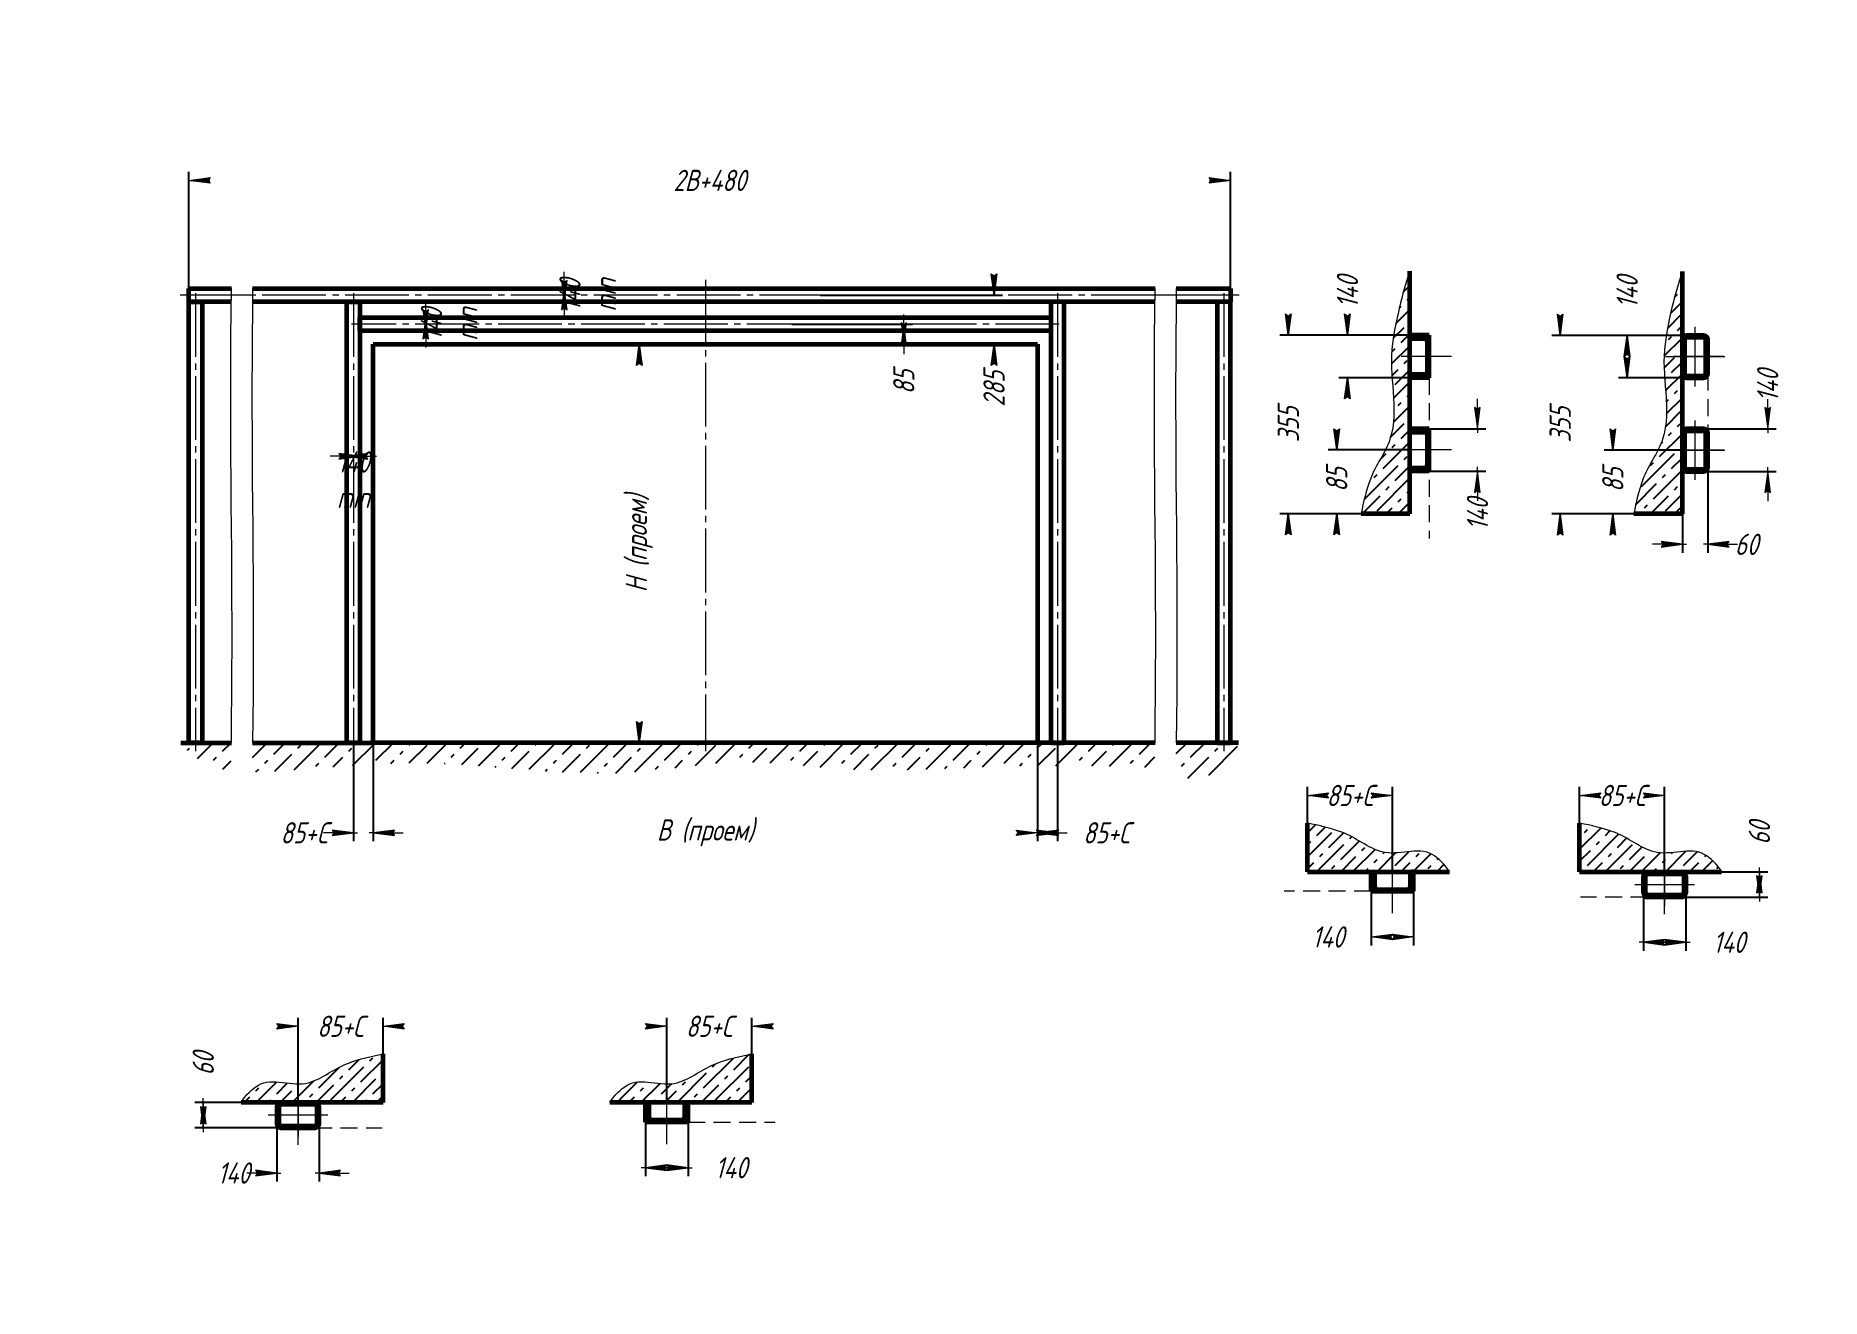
# Model space of a CAD drawing. Header units: millimetres. Extents: x 0 to 3360, y 0 to 297.
# Drawn here: x 2520 to 2940, y 0 to 297 of the extents above; entities that cross this region are included whole.
import ezdxf

# ---------------------------------------------------------------- set-up
doc = ezdxf.new("R2010")
doc.units = ezdxf.units.MM
for name, pattern in [('K5LT_AXLED', [19.5, 15, -1.5, 1.5, -1.5]), ('K5LT_BASIC', [0]), ('K5LT_DASHED', [6, 4, -2]), ('K5LT_THIN', [0]), ('K5LT_THIN_INCLUDED_TO_HATCHING', [0])]:
    doc.linetypes.add(name, pattern=pattern)
doc.layers.add('Системный слой', color=7, linetype='Continuous')
doc.styles.add('KDIMTEXTSTYLE', font='GOST_AU.SHX', dxfattribs={"width": 0.96, "oblique": 15, "height": 5})
doc.dimstyles.new('KDIMSTYLE (0.03)', dxfattribs={"dimtxt": 5, "dimasz": 1, "dimexe": 2, "dimexo": 0, "dimgap": 1, "dimtad": 1, "dimlfac": 30, "dimtxsty": 'KDIMTEXTSTYLE', "dimsah": 1, "dimcen": 0, "dimdle": 1, "dimadec": 0, "dimazin": 0, "dimtfac": 0.667, "dimtmove": 0, "dimatfit": 3, "dimfxl": 1, "dimtvp": 1, "dimtolj": 1, "dimtzin": 0, "dimarcsym": 0})
doc.dimstyles.new('KDIMSTYLE (0.10)', dxfattribs={"dimtxt": 5, "dimasz": 1, "dimexe": 2, "dimexo": 0, "dimgap": 1, "dimtad": 1, "dimlfac": 10, "dimtxsty": 'KDIMTEXTSTYLE', "dimsah": 1, "dimcen": 0, "dimdle": 1, "dimadec": 0, "dimazin": 0, "dimtfac": 0.667, "dimtmove": 0, "dimatfit": 3, "dimfxl": 1, "dimtvp": 1, "dimtolj": 1, "dimtzin": 0, "dimarcsym": 0})
pattern_1 = [(-45, (0, 0), (0.7071067811865475, 0.7071067811865476), [])]
pattern_2 = [(45, (0, 0), (-2.82842712474619, 2.82842712474619), [11, -5]), (45, (9.19238815542512, 9.192388155425117), (-2.82842712474619, 2.82842712474619), [1, -15]), (45, (4.242640687119286, 7.071067811865475), (-2.82842712474619, 2.82842712474619), [11, -5]), (45, (13.4350288425444, 16.26345596729059), (-2.82842712474619, 2.82842712474619), [1, -15])]
pattern_3 = [(45, (0, 0), (-0.7071067811865475, 0.7071067811865476), [])]

msp = doc.modelspace()

# ---------------------------------------------------------------- blocks, each defined once
blk = doc.blocks.new('U515')
at = {"layer": 'Системный слой', "color": 5, "linetype": 'K5LT_BASIC', "lineweight": 60, "true_color": 0x0000ff}
for p, q in [((2599.398803356186, 130.6760357694632), (2599.398803356186, 224.4260357694632)), ((2599.398803356186, 224.4260357694632), (2755.648803356187, 224.4260357694632)), ((2755.648803356187, 224.4260357694632), (2755.648803356187, 130.6760357694632)), ((2755.648803356187, 130.6760357694632), (2599.398803356186, 130.6760357694632))]:
    blk.add_line(p, q, dxfattribs=at)
blk = doc.blocks.new('U516')
at = {"layer": 'Системный слой', "color": 5, "linetype": 'K5LT_BASIC', "lineweight": 60, "true_color": 0x0000ff}
for p, q in [((2554.144824138899, 130.6760357694631), (2566.020623488292, 130.6760357694631)), ((2571.02062348817, 130.6760357694632), (2599.398803356187, 130.6760357694632))]:
    blk.add_line(p, q, dxfattribs=at)
blk = doc.blocks.new('U517')
at = {"layer": 'Системный слой', "color": 30, "linetype": 'K5LT_AXLED', "lineweight": 18, "true_color": 0xff8000}
for p, q in [((2566.006530627905, 235.9885357694631), (2553.998475611418, 235.9885357694631)), ((2571.006530629826, 235.9885357694631), (2566.006530627905, 235.9885357694631)), ((2783.273133642814, 235.9885357694631), (2571.006530629826, 235.9885357694631)), ((2788.273133644859, 235.9885357694631), (2783.273133642814, 235.9885357694631)), ((2803.050569575772, 235.9885357694631), (2788.273133644859, 235.9885357694631))]:
    blk.add_line(p, q, dxfattribs=at)
blk = doc.blocks.new('U518')
at = {"layer": 'Системный слой', "color": 5, "linetype": 'K5LT_BASIC', "lineweight": 60, "true_color": 0x0000ff}
for p, q in [((2593.148803356186, 130.6760357694632), (2593.148803356186, 234.4260357694632)), ((2593.148803356186, 234.4260357694633), (2596.273803356186, 234.4260357694633)), ((2596.273803356186, 234.4260357694633), (2596.273803356186, 130.6760357694633)), ((2596.273803356186, 130.6760357694632), (2593.148803356186, 130.6760357694632))]:
    blk.add_line(p, q, dxfattribs=at)
blk = doc.blocks.new('U519')
at = {"layer": 'Системный слой', "color": 5, "linetype": 'K5LT_BASIC', "lineweight": 60, "true_color": 0x0000ff}
for p, q in [((2596.273803356186, 227.5510357694631), (2596.273803356186, 230.6760357694631)), ((2596.273803356186, 230.6760357694631), (2758.773803356187, 230.6760357694631)), ((2758.773803356187, 227.5510357694631), (2596.273803356186, 227.5510357694631)), ((2758.773803356187, 230.6760357694631), (2758.773803356187, 227.5510357694631))]:
    blk.add_line(p, q, dxfattribs=at)
blk = doc.blocks.new('U520')
at = {"layer": 'Системный слой', "color": 5, "linetype": 'K5LT_BASIC', "lineweight": 60, "true_color": 0x0000ff}
for p, q in [((2555.998475611418, 130.6760357694631), (2555.998475611418, 234.4260357694631)), ((2555.998475611418, 234.4260357694631), (2559.123475611418, 234.4260357694631)), ((2559.123475611418, 234.4260357694631), (2559.123475611418, 130.6760357694631)), ((2559.123475611418, 130.6760357694631), (2555.998475611418, 130.6760357694631))]:
    blk.add_line(p, q, dxfattribs=at)
blk = doc.blocks.new('U521')
at = {"layer": 'Системный слой', "color": 5, "linetype": 'K5LT_BASIC', "lineweight": 60, "true_color": 0x0000ff}
for p, q in [((2555.998475611418, 234.4260357694631), (2555.998475611418, 237.5510357694631)), ((2555.998475611418, 237.5510357694631), (2566.020623488293, 237.5510357694631)), ((2571.020623491002, 237.5510357694631), (2783.287226503202, 237.5510357694631)), ((2788.287226506035, 237.5510357694631), (2801.050569575772, 237.5510357694631)), ((2801.050569575772, 237.5510357694631), (2801.050569575772, 234.4260357694631)), ((2565.992437767516, 234.4260357694631), (2555.998475611418, 234.4260357694631)), ((2783.259040782425, 234.4260357694631), (2570.99243776865, 234.4260357694631)), ((2801.050569575772, 234.4260357694631), (2788.259040783683, 234.4260357694631))]:
    blk.add_line(p, q, dxfattribs=at)
blk = doc.blocks.new('U522')
at = {"layer": 'Системный слой', "color": 5, "linetype": 'K5LT_BASIC', "lineweight": 60, "true_color": 0x0000ff}
for p, q in [((2801.050569575772, 234.4260357694631), (2797.925569575772, 234.4260357694631)), ((2797.925569575772, 234.4260357694631), (2797.925569575772, 130.6760357694631)), ((2801.050569575772, 130.6760357694631), (2801.050569575772, 234.4260357694631)), ((2797.925569575772, 130.6760357694631), (2801.050569575772, 130.6760357694631))]:
    blk.add_line(p, q, dxfattribs=at)
blk = doc.blocks.new('U523')
at = {"layer": 'Системный слой', "color": 5, "linetype": 'K5LT_BASIC', "lineweight": 60, "true_color": 0x0000ff}
for p, q in [((2783.287226503201, 130.6760357694632), (2755.648803356187, 130.6760357694632)), ((2802.904221048291, 130.6760357694631), (2788.287226503203, 130.6760357694631))]:
    blk.add_line(p, q, dxfattribs=at)
blk = doc.blocks.new('U524')
at = {"layer": 'Системный слой', "color": 5, "linetype": 'K5LT_BASIC', "lineweight": 60, "true_color": 0x0000ff}
for p, q in [((2761.898803356187, 234.4260357694632), (2758.773803356187, 234.4260357694632)), ((2758.773803356187, 234.4260357694632), (2758.773803356187, 130.6760357694632)), ((2761.898803356187, 130.6760357694632), (2761.898803356187, 234.4260357694632)), ((2758.773803356187, 130.6760357694632), (2761.898803356187, 130.6760357694632))]:
    blk.add_line(p, q, dxfattribs=at)
blk = doc.blocks.new('KDIMARROW_01')
at = {"layer": 'Системный слой'}
blk.add_hatch(color=0, dxfattribs=at).paths.add_polyline_path([(0, 0), (-5, 0.658262491226197), (-4.5, 5.51091059616309e-16), (-5, -0.6582624912261956)])
at = {"layer": 'Системный слой', "color": 0, "linetype": 'K5LT_THIN', "lineweight": 18}
for p, q in [((-4.5, 5.51091059616309e-16), (-5, 0.658262491226197)), ((-5, 0.658262491226197), (0, 0)), ((0, 0), (-5, -0.6582624912261956)), ((-5, -0.6582624912261956), (-4.5, 5.51091059616309e-16)), ((0, 0), (-1, 0))]:
    blk.add_line(p, q, dxfattribs=at)
blk = doc.blocks.new('KDIMARROW_02')
at = {"layer": 'Системный слой'}
blk.add_hatch(color=0, dxfattribs=at).paths.add_polyline_path([(4.5, -5.51091059616309e-16), (5, 0.6582624912261956), (0, 0), (5, -0.658262491226197)])
at = {"layer": 'Системный слой', "color": 0, "linetype": 'K5LT_THIN', "lineweight": 18}
for p, q in [((0, 0), (-1, 0)), ((5, 0.6582624912261956), (0, 0)), ((0, 0), (5, -0.658262491226197)), ((0, 0), (7, -8.572527594031472e-16)), ((4.5, -5.51091059616309e-16), (5, 0.6582624912261956)), ((5, -0.658262491226197), (4.5, -5.51091059616309e-16))]:
    blk.add_line(p, q, dxfattribs=at)
blk = doc.blocks.new('U528')
at = {"layer": 'Системный слой', "color": 7, "linetype": 'K5LT_THIN_INCLUDED_TO_HATCHING', "lineweight": 18}
for p, q in [((2565.969889336236, 231.9260518838859), (2566.020623488293, 237.5510357694244)), ((2565.92465286226, 226.3010509886628), (2565.969889336236, 231.9260518838859)), ((2565.889816298032, 220.6760500934398), (2565.92465286226, 226.3010509886628)), ((2565.869154727022, 215.0510491982167), (2565.889816298032, 220.6760500934398)), ((2565.864907151753, 209.4260483029936), (2565.869154727022, 215.0510491982167)), ((2565.877533863058, 203.8010474077706), (2565.864907151753, 209.4260483029936)), ((2565.905666560413, 198.1760465125475), (2565.877533863058, 203.8010474077706)), ((2565.946256628572, 192.5510456173244), (2565.905666560413, 198.1760465125475)), ((2565.994905502445, 186.9260447221014), (2565.946256628572, 192.5510456173244)), ((2566.04634132002, 181.3010438268783), (2565.994905502445, 186.9260447221014)), ((2566.094990210594, 175.6760429316552), (2566.04634132002, 181.3010438268783)), ((2566.135580310347, 170.0510420364322), (2566.094990210594, 175.6760429316552)), ((2566.163713050762, 164.4260411412091), (2566.135580310347, 170.0510420364322)), ((2566.17633981193, 158.8010402459861), (2566.163713050762, 164.4260411412091)), ((2566.172092287922, 153.176039350763), (2566.17633981193, 158.8010402459861)), ((2566.151430764016, 147.55103845554), (2566.172092287922, 153.176039350763)), ((2566.116594237632, 141.9260375603169), (2566.151430764016, 147.55103845554)), ((2566.071357788137, 136.3010366650938), (2566.116594237632, 141.9260375603169)), ((2566.020623488295, 130.6760357698708), (2566.071357788137, 136.3010366650938))]:
    blk.add_line(p, q, dxfattribs=at)
blk = doc.blocks.new('U529')
at = {"layer": 'Системный слой', "color": 7, "linetype": 'K5LT_THIN_INCLUDED_TO_HATCHING', "lineweight": 18}
for p, q in [((2571.020623491002, 237.5510357694631), (2570.969889336111, 231.9260518838685)), ((2783.236492351145, 231.9260518838859), (2783.287226503202, 237.5510357694244)), ((2570.969889336111, 231.9260518838685), (2570.924652862135, 226.3010509886281)), ((2783.191255877169, 226.3010509886628), (2783.236492351145, 231.9260518838859)), ((2570.924652862135, 226.3010509886281), (2570.889816297908, 220.6760500933877)), ((2783.156419312941, 220.6760500934397), (2783.191255877169, 226.3010509886628)), ((2570.889816297908, 220.6760500933877), (2570.869154726898, 215.0510491981472)), ((2783.135757741931, 215.0510491982167), (2783.156419312941, 220.6760500934397)), ((2570.869154726898, 215.0510491981472), (2570.864907151629, 209.4260483029068)), ((2783.131510166662, 209.4260483029936), (2783.135757741931, 215.0510491982167)), ((2570.864907151629, 209.4260483029068), (2570.877533862934, 203.8010474076664)), ((2783.144136877967, 203.8010474077706), (2783.131510166662, 209.4260483029936)), ((2570.877533862934, 203.8010474076664), (2570.905666560289, 198.176046512426)), ((2783.172269575321, 198.1760465125475), (2783.144136877967, 203.8010474077706)), ((2570.905666560289, 198.176046512426), (2570.946256628449, 192.5510456171855)), ((2783.212859643481, 192.5510456173244), (2783.172269575321, 198.1760465125475)), ((2570.946256628449, 192.5510456171855), (2570.994905502322, 186.9260447219451)), ((2783.261508517354, 186.9260447221014), (2783.212859643481, 192.5510456173244)), ((2570.994905502322, 186.9260447219451), (2571.046341319896, 181.3010438267047)), ((2783.312944334928, 181.3010438268783), (2783.261508517354, 186.9260447221014)), ((2571.046341319896, 181.3010438267047), (2571.09499021047, 175.6760429314643)), ((2783.361593225502, 175.6760429316552), (2783.312944334928, 181.3010438268783)), ((2571.09499021047, 175.6760429314643), (2571.135580310223, 170.0510420362238)), ((2783.402183325255, 170.0510420364322), (2783.361593225502, 175.6760429316552)), ((2571.135580310223, 170.0510420362238), (2571.163713050638, 164.4260411409834)), ((2783.43031606567, 164.4260411412091), (2783.402183325255, 170.0510420364322)), ((2571.163713050638, 164.4260411409834), (2571.176339811806, 158.801040245743)), ((2783.442942826839, 158.801040245986), (2783.43031606567, 164.4260411412091)), ((2571.176339811806, 158.801040245743), (2571.172092287798, 153.1760393505025)), ((2783.438695302831, 153.176039350763), (2783.442942826839, 158.801040245986)), ((2571.172092287798, 153.1760393505025), (2571.151430763892, 147.5510384552621)), ((2783.418033778925, 147.5510384555399), (2783.438695302831, 153.176039350763)), ((2571.151430763892, 147.5510384552621), (2571.116594237507, 141.9260375600217)), ((2783.38319725254, 141.9260375603168), (2783.418033778925, 147.5510384555399)), ((2571.116594237507, 141.9260375600217), (2571.071357788011, 136.3010366647813)), ((2783.337960803045, 136.3010366650938), (2783.38319725254, 141.9260375603168)), ((2571.071357788011, 136.3010366647813), (2571.02062348817, 130.6760357695408)), ((2783.287226503204, 130.6760357698707), (2783.337960803045, 136.3010366650938))]:
    blk.add_line(p, q, dxfattribs=at)
blk = doc.blocks.new('U530')
at = {"layer": 'Системный слой', "color": 7, "linetype": 'K5LT_THIN_INCLUDED_TO_HATCHING', "lineweight": 18}
for p, q in [((2788.287226506035, 237.5510357694631), (2788.236492351145, 231.9260518838685)), ((2788.236492351145, 231.9260518838685), (2788.191255877168, 226.3010509886281)), ((2788.191255877168, 226.3010509886281), (2788.156419312941, 220.6760500933877)), ((2788.156419312941, 220.6760500933877), (2788.135757741931, 215.0510491981472)), ((2788.135757741931, 215.0510491981472), (2788.131510166662, 209.4260483029068)), ((2788.131510166662, 209.4260483029068), (2788.144136877967, 203.8010474076664)), ((2788.144136877967, 203.8010474076664), (2788.172269575322, 198.176046512426)), ((2788.172269575322, 198.176046512426), (2788.212859643482, 192.5510456171855)), ((2788.212859643482, 192.5510456171855), (2788.261508517355, 186.9260447219451)), ((2788.261508517355, 186.9260447219451), (2788.312944334929, 181.3010438267047)), ((2788.312944334929, 181.3010438267047), (2788.361593225503, 175.6760429314643)), ((2788.361593225503, 175.6760429314643), (2788.402183325256, 170.0510420362238)), ((2788.402183325256, 170.0510420362238), (2788.430316065671, 164.4260411409834)), ((2788.430316065671, 164.4260411409834), (2788.442942826839, 158.801040245743)), ((2788.442942826839, 158.801040245743), (2788.438695302831, 153.1760393505025)), ((2788.438695302831, 153.1760393505025), (2788.418033778925, 147.5510384552621)), ((2788.418033778925, 147.5510384552621), (2788.38319725254, 141.9260375600217)), ((2788.38319725254, 141.9260375600217), (2788.337960803045, 136.3010366647813)), ((2788.337960803045, 136.3010366647813), (2788.287226503203, 130.6760357695408))]:
    blk.add_line(p, q, dxfattribs=at)
blk = doc.blocks.new('U531')
at = {"layer": 'Системный слой'}
h = blk.add_hatch(dxfattribs=at)
h.set_pattern_fill('Металл', angle=45, style=0, pattern_type=0)
h.set_pattern_definition(pattern_3)
h.paths.add_polyline_path([(2907.317426315415, 203.5130914649487), (2907.317426315415, 195.5130914649487), (2907.396626315415, 195.1230563896029), (2907.621681035415, 194.7948028701919), (2907.956941807767, 194.5803262641904), (2908.317426315415, 194.5130914649487), (2912.317426315415, 194.5130914649487), (2912.707461390761, 194.5922914649487), (2913.035714910172, 194.8173461849487), (2913.250191516173, 195.1526069573007), (2913.317426315415, 195.5130914649487), (2913.317426315415, 203.5130914649487), (2913.238226315415, 203.9031265402945), (2913.013171595415, 204.2313800597055), (2912.677910823063, 204.4458566657071), (2912.317426315415, 204.5130914649487), (2908.317426315415, 204.5130914649487), (2907.927391240069, 204.4338914649487), (2907.599137720658, 204.2088367449487), (2907.384661114656, 203.8735759725967)])
h.paths.add_polyline_path([(2907.817426315415, 195.5130914649487), (2907.817426315415, 203.5130914649487), (2907.895826315415, 203.7818914649487), (2908.106440075415, 203.9663957849487), (2908.317426315415, 204.0130914649487), (2912.317426315415, 204.0130914649487), (2912.586226315415, 203.9346914649487), (2912.770730635415, 203.7240777049487), (2912.817426315415, 203.5130914649487), (2912.817426315415, 195.5130914649487), (2912.739026315415, 195.2442914649487), (2912.528412555415, 195.0597871449487), (2912.317426315415, 195.0130914649487), (2908.317426315415, 195.0130914649487), (2908.048626315415, 195.0914914649487), (2907.864121995415, 195.3021052249487)])
at = {"layer": 'Системный слой', "color": 30, "linetype": 'K5LT_AXLED', "lineweight": 18, "true_color": 0xff8000}
for p, q in [((2910.317426315415, 192.5130914649487), (2910.317426315415, 206.5130914649487)), ((2903.317426315415, 199.5130914649487), (2917.317426315415, 199.5130914649487)), ((2917.098347533522, 199.5130914649487), (2905.317426315415, 199.5130914649487))]:
    blk.add_line(p, q, dxfattribs=at)
at = {"layer": 'Системный слой', "color": 5, "linetype": 'K5LT_BASIC', "lineweight": 60, "true_color": 0x0000ff}
for p, q in [((2907.317426315415, 203.5130914649487), (2907.317426315415, 195.5130914649487)), ((2907.817426315415, 203.5130914649487), (2907.817426315415, 195.5130914649487)), ((2912.317426315415, 204.5130914649487), (2908.317426315415, 204.5130914649487)), ((2912.317426315415, 204.0130914649487), (2908.317426315415, 204.0130914649487)), ((2912.817426315415, 195.5130914649487), (2912.817426315415, 203.5130914649487)), ((2913.317426315415, 195.5130914649487), (2913.317426315415, 203.5130914649487)), ((2908.317426315415, 195.0130914649487), (2912.317426315415, 195.0130914649487)), ((2908.317426315415, 194.5130914649487), (2912.317426315415, 194.5130914649487))]:
    blk.add_line(p, q, dxfattribs=at)
for centre, radius, start, end in [((2908.317426315415, 203.5130914649487), 1, 90, 180), ((2908.317426315415, 203.5130914649487), 0.5000000000000001, 90, 180), ((2912.317426315415, 203.5130914649487), 1, 0, 90), ((2912.317426315415, 203.5130914649487), 0.4999999999999999, 0, 90), ((2908.317426315415, 195.5130914649487), 1, 180, 270), ((2908.317426315415, 195.5130914649487), 0.5, 180, 270), ((2912.317426315415, 195.5130914649487), 0.5, 270, 0), ((2912.317426315415, 195.5130914649487), 1, 270, 0)]:
    blk.add_arc(centre, radius, start, end, dxfattribs=at)
blk = doc.blocks.new('U532')
at = {"layer": 'Системный слой'}
h = blk.add_hatch(dxfattribs=at)
h.set_pattern_fill('Металл', angle=45, style=0, pattern_type=0)
h.set_pattern_definition(pattern_3)
h.paths.add_polyline_path([(2907.317426315415, 225.5130914649487), (2907.317426315415, 217.5130914649487), (2907.396626315415, 217.1230563896029), (2907.621681035415, 216.7948028701919), (2907.956941807767, 216.5803262641904), (2908.317426315415, 216.5130914649487), (2912.317426315415, 216.5130914649487), (2912.707461390761, 216.5922914649487), (2913.035714910172, 216.8173461849487), (2913.250191516173, 217.1526069573007), (2913.317426315415, 217.5130914649487), (2913.317426315415, 225.5130914649487), (2913.238226315415, 225.9031265402945), (2913.013171595415, 226.2313800597055), (2912.677910823063, 226.4458566657071), (2912.317426315415, 226.5130914649487), (2908.317426315415, 226.5130914649487), (2907.927391240069, 226.4338914649487), (2907.599137720658, 226.2088367449487), (2907.384661114656, 225.8735759725967)])
h.paths.add_polyline_path([(2907.817426315415, 217.5130914649487), (2907.817426315415, 225.5130914649487), (2907.895826315415, 225.7818914649487), (2908.106440075415, 225.9663957849487), (2908.317426315415, 226.0130914649487), (2912.317426315415, 226.0130914649487), (2912.586226315415, 225.9346914649487), (2912.770730635415, 225.7240777049487), (2912.817426315415, 225.5130914649487), (2912.817426315415, 217.5130914649487), (2912.739026315415, 217.2442914649487), (2912.528412555415, 217.0597871449487), (2912.317426315415, 217.0130914649487), (2908.317426315415, 217.0130914649487), (2908.048626315415, 217.0914914649487), (2907.864121995415, 217.3021052249487)])
at = {"layer": 'Системный слой', "color": 30, "linetype": 'K5LT_AXLED', "lineweight": 18, "true_color": 0xff8000}
for p, q in [((2910.317426315415, 214.5130914649487), (2910.317426315415, 228.5130914649487)), ((2903.317426315415, 221.5130914649487), (2917.317426315415, 221.5130914649487)), ((2917.098347533522, 221.5130914649487), (2905.317426315415, 221.5130914649487))]:
    blk.add_line(p, q, dxfattribs=at)
at = {"layer": 'Системный слой', "color": 5, "linetype": 'K5LT_BASIC', "lineweight": 60, "true_color": 0x0000ff}
for p, q in [((2907.317426315415, 225.5130914649487), (2907.317426315415, 217.5130914649487)), ((2907.817426315415, 225.5130914649487), (2907.817426315415, 217.5130914649487)), ((2912.317426315415, 226.5130914649487), (2908.317426315415, 226.5130914649487)), ((2912.317426315415, 226.0130914649487), (2908.317426315415, 226.0130914649487)), ((2912.817426315415, 217.5130914649487), (2912.817426315415, 225.5130914649487)), ((2913.317426315415, 217.5130914649487), (2913.317426315415, 225.5130914649487)), ((2908.317426315415, 217.0130914649487), (2912.317426315415, 217.0130914649487)), ((2908.317426315415, 216.5130914649487), (2912.317426315415, 216.5130914649487))]:
    blk.add_line(p, q, dxfattribs=at)
for centre, radius, start, end in [((2908.317426315415, 225.5130914649487), 1, 90, 180), ((2908.317426315415, 225.5130914649487), 0.5000000000000001, 90, 180), ((2912.317426315415, 225.5130914649487), 1, 0, 90), ((2912.317426315415, 225.5130914649487), 0.4999999999999999, 0, 90), ((2908.317426315415, 217.5130914649487), 1, 180, 270), ((2908.317426315415, 217.5130914649487), 0.5, 180, 270), ((2912.317426315415, 217.5130914649487), 0.5, 270, 0), ((2912.317426315415, 217.5130914649487), 1, 270, 0)]:
    blk.add_arc(centre, radius, start, end, dxfattribs=at)
blk = doc.blocks.new('U533')
at = {"layer": 'Системный слой'}
h = blk.add_hatch(dxfattribs=at)
h.set_pattern_fill('Металл', angle=45, style=0, pattern_type=0)
h.set_pattern_definition(pattern_3)
h.paths.add_polyline_path([(2577.695740534751, 40.06788425376688), (2585.695740534751, 40.06788425376688), (2586.085775610097, 40.14708425376688), (2586.414029129508, 40.37213897376688), (2586.628505735509, 40.70739974611888), (2586.695740534751, 41.06788425376688), (2586.695740534751, 45.06788425376688), (2586.616540534751, 45.45791932911267), (2586.391485814751, 45.78617284852369), (2586.056225042399, 46.00064945452523), (2585.695740534751, 46.06788425376688), (2577.695740534751, 46.06788425376688), (2577.305705459406, 45.98868425376688), (2576.977451939994, 45.76362953376687), (2576.762975333993, 45.42836876141489), (2576.695740534751, 45.06788425376688), (2576.695740534751, 41.06788425376688), (2576.774940534751, 40.67784917842107), (2576.999995254751, 40.34959565901006), (2577.335256027103, 40.13511905300852)])
h.paths.add_polyline_path([(2585.695740534751, 40.56788425376688), (2577.695740534751, 40.56788425376688), (2577.426940534751, 40.64628425376689), (2577.242436214751, 40.85689801376689), (2577.195740534751, 41.06788425376688), (2577.195740534751, 45.06788425376688), (2577.274140534751, 45.33668425376688), (2577.484754294751, 45.52118857376688), (2577.695740534751, 45.56788425376688), (2585.695740534751, 45.56788425376688), (2585.964540534751, 45.48948425376688), (2586.149044854751, 45.27887049376687), (2586.195740534751, 45.06788425376688), (2586.195740534751, 41.06788425376688), (2586.117340534751, 40.79908425376686), (2585.906726774751, 40.61457993376688)])
at = {"layer": 'Системный слой', "color": 30, "linetype": 'K5LT_AXLED', "lineweight": 18, "true_color": 0xff8000}
for p, q in [((2581.695740534751, 36.06788425376688), (2581.695740534751, 50.06788425376686)), ((2581.695740534751, 49.8488054718742), (2581.695740534751, 38.06788425376698)), ((2588.695740534751, 43.06788425376688), (2574.695740534751, 43.06788425376688))]:
    blk.add_line(p, q, dxfattribs=at)
at = {"layer": 'Системный слой', "color": 5, "linetype": 'K5LT_BASIC', "lineweight": 60, "true_color": 0x0000ff}
for p, q in [((2576.695740534751, 45.06788425376688), (2576.695740534751, 41.06788425376688)), ((2577.195740534751, 45.06788425376688), (2577.195740534751, 41.06788425376688)), ((2585.695740534751, 46.06788425376688), (2577.695740534751, 46.06788425376688)), ((2585.695740534751, 45.56788425376688), (2577.695740534751, 45.56788425376688)), ((2586.195740534751, 41.06788425376688), (2586.195740534751, 45.06788425376688)), ((2586.695740534751, 41.06788425376688), (2586.695740534751, 45.06788425376688)), ((2577.695740534751, 40.56788425376688), (2585.695740534751, 40.56788425376688)), ((2577.695740534751, 40.06788425376688), (2585.695740534751, 40.06788425376688))]:
    blk.add_line(p, q, dxfattribs=at)
for centre, radius, start, end in [((2577.695740534751, 45.06788425376688), 1, 90, 180), ((2577.695740534751, 45.06788425376688), 0.4999999999999999, 90, 180), ((2585.695740534751, 45.06788425376688), 1, 0, 90), ((2585.695740534751, 45.06788425376688), 0.5, 0, 90), ((2577.695740534751, 41.06788425376688), 1, 180, 270), ((2577.695740534751, 41.06788425376688), 0.5000000000000001, 180, 270), ((2585.695740534751, 41.06788425376688), 0.5, 270, 0), ((2585.695740534751, 41.06788425376688), 1, 270, 0)]:
    blk.add_arc(centre, radius, start, end, dxfattribs=at)
blk = doc.blocks.new('U534')
at = {"layer": 'Системный слой'}
h = blk.add_hatch(dxfattribs=at)
h.set_pattern_fill('Металл', angle=45, style=0, pattern_type=0)
h.set_pattern_definition(pattern_3)
h.paths.add_polyline_path([(2907.157637266815, 94.3473648889419), (2899.157637266815, 94.3473648889419), (2898.767602191469, 94.4265648889419), (2898.439348672058, 94.6516196089419), (2898.224872066057, 94.9868803812939), (2898.157637266815, 95.3473648889419), (2898.157637266815, 99.3473648889419), (2898.236837266815, 99.73739996428769), (2898.461891986815, 100.0656534836987), (2898.797152759167, 100.2801300897003), (2899.157637266815, 100.3473648889419), (2907.157637266815, 100.3473648889419), (2907.547672342161, 100.2681648889419), (2907.875925861572, 100.0431101689419), (2908.090402467574, 99.70784939658989), (2908.157637266815, 99.3473648889419), (2908.157637266815, 95.3473648889419), (2908.078437266815, 94.9573298135961), (2907.853382546815, 94.62907629418508), (2907.518121774463, 94.41459968818354)])
h.paths.add_polyline_path([(2899.157637266815, 94.8473648889419), (2907.157637266815, 94.8473648889419), (2907.426437266815, 94.9257648889419), (2907.610941586815, 95.1363786489419), (2907.657637266815, 95.3473648889419), (2907.657637266815, 99.3473648889419), (2907.579237266815, 99.6161648889419), (2907.368623506815, 99.8006692089419), (2907.157637266815, 99.8473648889419), (2899.157637266815, 99.8473648889419), (2898.888837266815, 99.7689648889419), (2898.704332946815, 99.5583511289419), (2898.657637266815, 99.3473648889419), (2898.657637266815, 95.3473648889419), (2898.736037266815, 95.0785648889419), (2898.946651026815, 94.89406056894191)])
at = {"layer": 'Системный слой', "color": 30, "linetype": 'K5LT_AXLED', "lineweight": 18, "true_color": 0xff8000}
for p, q in [((2903.157637266815, 90.3473648889419), (2903.157637266815, 104.3473648889419)), ((2903.157637266815, 104.1282861070492), (2903.157637266815, 92.347364888942)), ((2896.157637266815, 97.3473648889419), (2910.157637266815, 97.3473648889419))]:
    blk.add_line(p, q, dxfattribs=at)
at = {"layer": 'Системный слой', "color": 5, "linetype": 'K5LT_BASIC', "lineweight": 60, "true_color": 0x0000ff}
for p, q in [((2898.157637266815, 95.3473648889419), (2898.157637266815, 99.3473648889419)), ((2898.657637266815, 95.3473648889419), (2898.657637266815, 99.3473648889419)), ((2899.157637266815, 100.3473648889419), (2907.157637266815, 100.3473648889419)), ((2899.157637266815, 99.8473648889419), (2907.157637266815, 99.8473648889419)), ((2907.657637266815, 99.3473648889419), (2907.657637266815, 95.3473648889419)), ((2908.157637266815, 99.3473648889419), (2908.157637266815, 95.3473648889419)), ((2907.157637266815, 94.8473648889419), (2899.157637266815, 94.8473648889419)), ((2907.157637266815, 94.3473648889419), (2899.157637266815, 94.3473648889419))]:
    blk.add_line(p, q, dxfattribs=at)
for centre, radius, start, end in [((2899.157637266815, 99.3473648889419), 1, 90, 180), ((2899.157637266815, 99.3473648889419), 0.5, 90, 180), ((2907.157637266815, 99.3473648889419), 1, 0, 90), ((2907.157637266815, 99.3473648889419), 0.4999999999999999, 0, 90), ((2899.157637266815, 95.3473648889419), 1, 180, 270), ((2899.157637266815, 95.3473648889419), 0.5, 180, 270), ((2907.157637266815, 95.3473648889419), 0.5000000000000001, 270, 0), ((2907.157637266815, 95.3473648889419), 1, 270, 0)]:
    blk.add_arc(centre, radius, start, end, dxfattribs=at)

# ---------------------------------------------------------------- dimensions: what is measured, and where the dimension line sits
at = {"layer": 'Системный слой', "color": 7}
for base, p1, p2, location, text, dimstyle, override in [((2801.050569575772, 262.9643282021445), (2555.998475611418, 237.5510357694631), (2801.050569575772, 237.5510357694631), (2678.524522593595, 262.9643282021446), '\\H5.0;\\W0.965;\\Q15;\\H5.0;\\W0.965;\\Q15;\\Q15;2В+480', 'KDIMSTYLE (0.03)', {"dimexo": 0, "dimblk1": 'KDIMARROW_01', "dimblk2": 'KDIMARROW_01', "dimse1": 0, "dimse2": 0, "dimclrt": 7, "dimtolj": 1}), ((2599.398803356186, 109.4913378937338), (2594.711303356186, 130.6760357694632), (2599.398803356186, 130.6760357694632), (2583.178907516495, 109.4913378937338), '\\H5.0;\\W0.965;\\Q15;\\H5.0;\\W0.965;\\Q15;\\Q15;85+C', 'KDIMSTYLE (0.03)', {"dimexo": 0, "dimblk1": 'KDIMARROW_02', "dimblk2": 'KDIMARROW_02', "dimse1": 0, "dimse2": 0, "dimclrt": 7, "dimtolj": 1}), ((2755.648803356187, 109.4913378937338), (2599.398803356186, 130.6760357694632), (2755.648803356187, 130.6760357694632), (2677.523803356187, 109.4913378937338), '\\H5.0;\\W0.965;\\Q15;\\H5.0;\\W0.965;\\Q15;\\Q15;В\\H5.0;\\W0.965;\\Q15;\\Q15; (проем)', 'KDIMSTYLE (0.03)', {"dimexo": 0, "dimblk1": 'KDIMARROW_01', "dimblk2": 'KDIMARROW_01', "dimse1": 0, "dimse2": 0, "dimclrt": 7, "dimtolj": 1}), ((2755.648803356187, 109.4913378937338), (2760.336303356187, 130.6760357694632), (2755.648803356187, 130.6760357694632), (2771.868699195878, 109.4913378937338), '\\H5.0;\\W0.965;\\Q15;\\H5.0;\\W0.965;\\Q15;\\Q15;85\\H5.0;\\W0.965;\\Q15;\\Q15;+С', 'KDIMSTYLE (0.03)', {"dimexo": 0, "dimblk1": 'KDIMARROW_02', "dimblk2": 'KDIMARROW_02', "dimse1": 0, "dimse2": 0, "dimclrt": 7, "dimtolj": 1}), ((2839.119699516627, 118.2725428276103), (2819.119699516627, 100.347364888942), (2839.119699516627, 100.3473648889419), (2829.119699516627, 118.2725428276103), '\\H5.0;\\W0.965;\\Q15;\\H5.0;\\W0.965;\\Q15;\\Q15;85+С', 'KDIMSTYLE (0.10)', {"dimexo": 0, "dimblk1": 'KDIMARROW_01', "dimblk2": 'KDIMARROW_01', "dimse1": 0, "dimse2": 0, "dimclrt": 7, "dimtolj": 1}), ((2903.157637266815, 118.2725428276103), (2883.157637266815, 100.347364888942), (2903.157637266815, 100.3473648889419), (2893.157637266815, 118.2725428276103), '\\H5.0;\\W0.965;\\Q15;\\H5.0;\\W0.965;\\Q15;\\Q15;85+С', 'KDIMSTYLE (0.10)', {"dimexo": 0, "dimblk1": 'KDIMARROW_01', "dimblk2": 'KDIMARROW_01', "dimse1": 0, "dimse2": 0, "dimclrt": 7, "dimtolj": 1}), ((2844.119699516627, 84.9976901050583), (2834.119699516627, 95.74736488894199), (2844.119699516627, 95.7473648889418), (2823.976366558406, 84.9976901050583), '\\H5.0;\\W0.965;\\Q15;\\H5.0;\\W0.965;\\Q15;\\Q15;140', 'KDIMSTYLE (0.10)', {"dimexo": 0, "dimblk1": 'KDIMARROW_01', "dimblk2": 'KDIMARROW_01', "dimse1": 0, "dimse2": 0, "dimclrt": 7, "dimtolj": 1}), ((2898.157637266815, 83.74613522127797), (2908.157637266815, 96.10532144910079), (2898.157637266815, 96.01319661637265), (2918.300970225037, 83.74613522127797), '\\H5.0;\\W0.965;\\Q15;\\H5.0;\\W0.965;\\Q15;\\Q15;140', 'KDIMSTYLE (0.10)', {"dimexo": 0, "dimblk1": 'KDIMARROW_02', "dimblk2": 'KDIMARROW_02', "dimse1": 0, "dimse2": 0, "dimclrt": 7, "dimtolj": 1}), ((2581.695740534751, 63.9930621924353), (2601.695740534751, 46.06788425376698), (2581.695740534751, 46.06788425376686), (2591.695740534751, 63.9930621924353), '\\H5.0;\\W0.965;\\Q15;\\H5.0;\\W0.965;\\Q15;\\Q15;85+С', 'KDIMSTYLE (0.10)', {"dimexo": 0, "dimblk1": 'KDIMARROW_01', "dimblk2": 'KDIMARROW_01', "dimse1": 0, "dimse2": 0, "dimclrt": 7, "dimtolj": 1}), ((2668.43367828494, 63.9930621924353), (2688.43367828494, 46.06788425376698), (2668.43367828494, 46.06788425376686), (2678.43367828494, 63.9930621924353), '\\H5.0;\\W0.965;\\Q15;\\H5.0;\\W0.965;\\Q15;\\Q15;85+С', 'KDIMSTYLE (0.10)', {"dimexo": 0, "dimblk1": 'KDIMARROW_01', "dimblk2": 'KDIMARROW_01', "dimse1": 0, "dimse2": 0, "dimclrt": 7, "dimtolj": 1}), ((2586.695740534751, 29.46665458610295), (2576.695740534751, 41.82584081392577), (2586.695740534751, 41.73371598119763), (2566.55240757653, 29.46665458610295), '\\H5.0;\\W0.965;\\Q15;\\H5.0;\\W0.965;\\Q15;\\Q15;140', 'KDIMSTYLE (0.10)', {"dimexo": 0, "dimblk1": 'KDIMARROW_02', "dimblk2": 'KDIMARROW_02', "dimse1": 0, "dimse2": 0, "dimclrt": 7, "dimtolj": 1}), ((2663.43367828494, 30.71820946988328), (2673.43367828494, 41.46788425376697), (2663.43367828494, 41.46788425376678), (2683.577011243161, 30.71820946988328), '\\H5.0;\\W0.965;\\Q15;\\H5.0;\\W0.965;\\Q15;\\Q15;140', 'KDIMSTYLE (0.10)', {"dimexo": 0, "dimblk1": 'KDIMARROW_02', "dimblk2": 'KDIMARROW_02', "dimse1": 0, "dimse2": 0, "dimclrt": 7, "dimtolj": 1})]:
    msp.add_linear_dim(base=base, p1=p1, p2=p2, location=location, text=text, dimstyle=dimstyle, override=override, dxfattribs=at).render()
for base, p1, p2 in [((2644.335133585525, 234.4260357694631), (2655.075042078613, 237.5510357694631), (2655.969041120769, 234.4260357694631)), ((2611.751848495779, 227.5510357694632), (2637.64206075659, 230.6760357694631), (2626.914072250729, 227.5510357694632))]:
    msp.add_linear_dim(base=base, p1=p1, p2=p2, angle=90, text='\\H5.0;\\W0.965;\\Q15;\\H5.0;\\W0.965;\\Q15;\\Q15;140\\X\\H5.0;\\W0.965;\\Q15;\\Q15;min', dimstyle='KDIMSTYLE (0.03)', override={"dimexo": 0, "dimblk1": 'KDIMARROW_02', "dimblk2": 'KDIMARROW_02', "dimse1": 0, "dimse2": 0, "dimclrt": 7, "dimtolj": 1}, dxfattribs=at).render()
for base, p1, p2, location, text, dimstyle, override in [((2828.539717934271, 216.5598513125781), (2847.799189434102, 226.5598513125782), (2847.799189434102, 216.5598513125781), (2828.539717934271, 236.7031842707996), '\\H5.0;\\W0.965;\\Q15;\\H5.0;\\W0.965;\\Q15;\\Q15;140', 'KDIMSTYLE (0.10)', {"dimexo": 0, "dimblk1": 'KDIMARROW_01', "dimblk2": 'KDIMARROW_01', "dimse1": 0, "dimse2": 0, "dimclrt": 7, "dimtolj": 1}), ((2894.330383222805, 226.5130914649487), (2912.317426315415, 216.5130914649487), (2912.317426315415, 226.5130914649487), (2894.330383222805, 236.6564244231702), '\\H5.0;\\W0.965;\\Q15;\\H5.0;\\W0.965;\\Q15;\\Q15;140', 'KDIMSTYLE (0.10)', {"dimexo": 0, "dimblk1": 'KDIMARROW_01', "dimblk2": 'KDIMARROW_01', "dimse1": 0, "dimse2": 0, "dimclrt": 7, "dimtolj": 1}), ((2724.198341058533, 224.4260357694633), (2697.836303356186, 229.1135357694631), (2693.148803356186, 224.4260357694633), (2724.198341058533, 215.5394731836326), '\\H5.0;\\W0.965;\\Q15;\\H5.0;\\W0.965;\\Q15;\\Q15;85', 'KDIMSTYLE (0.03)', {"dimexo": 0, "dimblk1": 'KDIMARROW_02', "dimblk2": 'KDIMARROW_02', "dimse1": 0, "dimse2": 0, "dimclrt": 7, "dimtolj": 1}), ((2745.417939295296, 224.4260357694632), (2704.612726657067, 235.9885357694631), (2714.549468223278, 224.4260357694632), (2745.417939295296, 213.9519733266837), '\\H5.0;\\W0.965;\\Q15;\\H5.0;\\W0.965;\\Q15;\\Q15;285', 'KDIMSTYLE (0.03)', {"dimexo": 0, "dimblk1": 'KDIMARROW_01', "dimblk2": 'KDIMARROW_01', "dimse1": 0, "dimse2": 0, "dimclrt": 7, "dimtolj": 1}), ((2661.972728895245, 224.4260357694632), (2599.398803356186, 130.6760357694632), (2599.398803356186, 224.4260357694633), (2661.972728895245, 177.5510357694632), '\\H5.0;\\W0.965;\\Q15;\\H5.0;\\W0.965;\\Q15;\\Q15;Н\\H5.0;\\W0.965;\\Q15;\\Q15; (проем)', 'KDIMSTYLE (0.03)', {"dimexo": 0, "dimblk1": 'KDIMARROW_01', "dimblk2": 'KDIMARROW_01', "dimse1": 0, "dimse2": 0, "dimclrt": 7, "dimtolj": 1}), ((2814.636601319318, 184.5598513125781), (2843.199189434102, 226.5598513125782), (2831.799189434102, 184.5598513125781), (2814.636601319318, 205.5598513125781), '\\H5.0;\\W0.965;\\Q15;\\H5.0;\\W0.965;\\Q15;\\Q15;355', 'KDIMSTYLE (0.10)', {"dimexo": 0, "dimblk1": 'KDIMARROW_01', "dimblk2": 'KDIMARROW_01', "dimse1": 0, "dimse2": 0, "dimclrt": 7, "dimtolj": 1}), ((2878.586075386076, 184.5130914649487), (2907.817426315415, 226.5130914649487), (2895.917426315415, 184.5130914649487), (2878.586075386076, 205.5130914649487), '\\H5.0;\\W0.965;\\Q15;\\H5.0;\\W0.965;\\Q15;\\Q15;355', 'KDIMSTYLE (0.10)', {"dimexo": 0, "dimblk1": 'KDIMARROW_01', "dimblk2": 'KDIMARROW_01', "dimse1": 0, "dimse2": 0, "dimclrt": 7, "dimtolj": 1}), ((2927.397312960715, 204.5130914649487), (2912.317426315415, 194.5130914649487), (2912.317426315415, 204.5130914649487), (2927.397312960715, 214.6564244231702), '\\H5.0;\\W0.965;\\Q15;\\H5.0;\\W0.965;\\Q15;\\Q15;140', 'KDIMSTYLE (0.10)', {"dimexo": 0, "dimblk1": 'KDIMARROW_02', "dimblk2": 'KDIMARROW_02', "dimse1": 0, "dimse2": 0, "dimclrt": 7, "dimtolj": 1}), ((2859.125114553424, 204.5598513125781), (2847.799189434102, 194.5598513125782), (2847.799189434102, 204.5598513125781), (2859.125114553424, 184.4165183543567), '\\H5.0;\\W0.965;\\Q15;\\H5.0;\\W0.965;\\Q15;\\Q15;140', 'KDIMSTYLE (0.10)', {"dimexo": 0, "dimblk1": 'KDIMARROW_02', "dimblk2": 'KDIMARROW_02', "dimse1": 0, "dimse2": 0, "dimclrt": 7, "dimtolj": 1}), ((2826.013920571622, 184.5598513125781), (2843.199189434102, 199.5598513125782), (2843.199189434102, 184.5598513125781), (2826.013920571622, 192.5598513125781), '\\H5.0;\\W0.965;\\Q15;\\H5.0;\\W0.965;\\Q15;\\Q15;85', 'KDIMSTYLE (0.10)', {"dimexo": 0, "dimblk1": 'KDIMARROW_01', "dimblk2": 'KDIMARROW_01', "dimse1": 0, "dimse2": 0, "dimclrt": 7, "dimtolj": 1}), ((2890.962897943009, 184.5130914649487), (2907.317426315415, 199.5130914649487), (2907.317426315415, 184.5130914649487), (2890.962897943009, 192.5130914649487), '\\H5.0;\\W0.965;\\Q15;\\H5.0;\\W0.965;\\Q15;\\Q15;85', 'KDIMSTYLE (0.10)', {"dimexo": 0, "dimblk1": 'KDIMARROW_01', "dimblk2": 'KDIMARROW_01', "dimse1": 0, "dimse2": 0, "dimclrt": 7, "dimtolj": 1}), ((2925.444303183258, 94.3473648889418), (2907.657637266815, 100.347364888942), (2907.157637266815, 94.3473648889418), (2925.444303183258, 109.432364927089), '\\H5.0;\\W0.965;\\Q15;\\H5.0;\\W0.965;\\Q15;\\Q15;60', 'KDIMSTYLE (0.10)', {"dimexo": 0, "dimblk1": 'KDIMARROW_02', "dimblk2": 'KDIMARROW_02', "dimse1": 0, "dimse2": 0, "dimclrt": 7, "dimtolj": 1}), ((2559.409074618308, 40.06788425376688), (2577.195740534751, 46.06788425376698), (2577.695740534751, 40.06788425376688), (2559.409074618308, 55.15288429191395), '\\H5.0;\\W0.965;\\Q15;\\H5.0;\\W0.965;\\Q15;\\Q15;60', 'KDIMSTYLE (0.10)', {"dimexo": 0, "dimblk1": 'KDIMARROW_02', "dimblk2": 'KDIMARROW_02', "dimse1": 0, "dimse2": 0, "dimclrt": 7, "dimtolj": 1})]:
    msp.add_linear_dim(base=base, p1=p1, p2=p2, angle=90, location=location, text=text, dimstyle=dimstyle, override=override, dxfattribs=at).render()
msp.add_linear_dim(base=(2593.148803356186, 198.0674135720501), p1=(2596.273803356186, 198.0674135720502), p2=(2593.148803356186, 198.0674135720501), text='\\H5.0;\\W0.965;\\Q15;\\H5.0;\\W0.965;\\Q15;\\Q15;140\\X\\H5.0;\\W0.965;\\Q15;\\Q15;min', dimstyle='KDIMSTYLE (0.03)', override={"dimexo": 0, "dimblk1": 'KDIMARROW_02', "dimblk2": 'KDIMARROW_02', "dimse1": 0, "dimse2": 0, "dimclrt": 7, "dimtolj": 1}, dxfattribs=at).render()
msp.add_linear_dim(base=(2913.317426315415, 177.3553544083973), p1=(2907.317426315415, 195.5130914649487), p2=(2913.317426315415, 195.5130914649487), location=(2922.402426353562, 177.3553544083973), dimstyle='KDIMSTYLE (0.10)', override={"dimexo": 0, "dimpost": '\\H5.0;\\W0.965;\\Q15;<>', "dimblk1": 'KDIMARROW_02', "dimblk2": 'KDIMARROW_02', "dimse1": 0, "dimse2": 0, "dimclrt": 7, "dimtolj": 1}, dxfattribs=at).render()

# ---------------------------------------------------------------- hatches: boundary and pattern name
at = {"layer": 'Системный слой'}
h = msp.add_hatch(dxfattribs=at)
h.set_pattern_fill('Бетон', angle=45, style=0, pattern_type=0)
h.set_pattern_definition(pattern_2)
h.paths.add_polyline_path([(2843.199189434102, 184.5598513125782), (2843.199189434102, 194.5598513125782), (2843.199189434102, 194.9598513125782), (2843.199189434102, 204.1598513125782), (2843.199189434102, 204.5598513125782), (2843.199189434102, 214.5598513125782), (2843.199189434102, 214.9598513125782), (2843.199189434102, 224.1598513125782), (2843.199189434102, 224.5598513125782), (2843.199189434102, 234.1598513125782), (2843.199189434102, 234.5598513125782), (2843.199189434102, 241.6041155877895), (2842.013448270405, 237.8312922772128), (2840.986370257432, 234.0377183668332), (2840.117955395183, 230.2233938566505), (2839.408203683658, 226.3883187466647), (2839.126719884775, 224.5598513125782), (2838.937785396432, 222.7226256115641), (2838.875547676679, 220.6506300172703), (2838.946334033878, 218.2086812218463), (2839.168082935073, 214.9842866198302), (2839.46562272719, 210.3709663517751), (2839.46922851338, 207.6143148541359), (2839.299759796984, 205.4960791302314), (2838.985938050508, 203.6784803947253), (2838.552809438797, 202.1061211874405), (2838.025826582873, 200.7440805188024), (2837.26791018864, 199.1849791889417), (2836.132565622314, 197.1345181386962), (2834.598602323044, 194.2592141999768), (2833.931515382234, 192.6680827019693), (2833.042260871573, 189.951205406644), (2832.339859599567, 187.2815030072647), (2831.813425988341, 184.644978137397), (2831.799189434102, 184.5598513125782)])
h = msp.add_hatch(dxfattribs=at)
h.set_pattern_fill('Бетон', angle=45, style=0, pattern_type=0)
h.set_pattern_definition(pattern_2)
h.paths.add_polyline_path([(2907.317426315415, 184.5130914649487), (2907.317426315415, 194.5130914649487), (2907.317426315415, 194.9130914649487), (2907.317426315415, 204.1130914649487), (2907.317426315415, 204.5130914649487), (2907.317426315415, 214.5130914649487), (2907.317426315415, 214.9130914649487), (2907.317426315415, 224.1130914649487), (2907.317426315415, 224.5130914649487), (2907.317426315415, 234.1130914649487), (2907.317426315415, 234.5130914649487), (2907.317426315415, 241.55735574016), (2906.131685151718, 237.7845324295834), (2905.104607138745, 233.9909585192038), (2904.236192276496, 230.1766340090208), (2903.526440564971, 226.3415588990349), (2903.244956766088, 224.5130914649487), (2903.056022277746, 222.6758657639347), (2902.993784557992, 220.6038701696408), (2903.064570915191, 218.1619213742168), (2903.286319816387, 214.9375267722007), (2903.583859608504, 210.3242065041456), (2903.587465394693, 207.5675550065065), (2903.417996678298, 205.4493192826019), (2903.104174931821, 203.6317205470959), (2902.67104632011, 202.0593613398111), (2902.144063464187, 200.6973206711729), (2901.386147069953, 199.1382193413122), (2900.250802503627, 197.0877582910665), (2898.716839204357, 194.2124543523472), (2898.049752263547, 192.6213228543398), (2897.160497752887, 189.9044455590147), (2896.45809648088, 187.2347431596349), (2895.931662869654, 184.5982182897677), (2895.917426315415, 184.5130914649487)])
h = msp.add_hatch(dxfattribs=at)
h.set_pattern_fill('Металл', angle=-45, style=0, pattern_type=0)
h.set_pattern_definition(pattern_1)
h.paths.add_polyline_path([(2847.799189434102, 226.5598513125782), (2847.799189434102, 216.5598513125782), (2843.199189434102, 216.5598513125782), (2843.199189434102, 216.9598513125782), (2843.277189434102, 217.1971612365173), (2843.480769434102, 217.3419202901202), (2843.599189434101, 217.3598513125781), (2846.649189434102, 217.3598513125781), (2846.971961104204, 217.4387084554353), (2847.222010340879, 217.6575128869222), (2847.34299952019, 217.9669666290058), (2847.349189434101, 218.0598513125782), (2847.349189434101, 225.0598513125782), (2847.270332291244, 225.3826229826801), (2847.051527859758, 225.632672219355), (2846.742074117674, 225.7536613986663), (2846.649189434102, 225.7598513125782), (2843.599189434101, 225.7598513125782), (2843.361879510162, 225.8378513125782), (2843.21712045656, 226.0414313125781), (2843.199189434102, 226.1598513125782), (2843.199189434102, 226.5598513125782)])
h = msp.add_hatch(dxfattribs=at)
h.set_pattern_fill('Металл', angle=-45, style=0, pattern_type=0)
h.set_pattern_definition(pattern_1)
h.paths.add_polyline_path([(2847.799189434102, 204.5598513125782), (2847.799189434102, 194.5598513125782), (2843.199189434102, 194.5598513125782), (2843.199189434102, 194.9598513125782), (2843.277189434102, 195.1971612365173), (2843.480769434102, 195.3419202901202), (2843.599189434101, 195.3598513125781), (2846.649189434102, 195.3598513125781), (2846.971961104204, 195.4387084554353), (2847.222010340879, 195.6575128869222), (2847.34299952019, 195.9669666290058), (2847.349189434101, 196.0598513125782), (2847.349189434101, 203.0598513125782), (2847.270332291244, 203.3826229826801), (2847.051527859758, 203.632672219355), (2846.742074117674, 203.7536613986663), (2846.649189434102, 203.7598513125781), (2843.599189434101, 203.7598513125781), (2843.361879510162, 203.8378513125782), (2843.21712045656, 204.0414313125781), (2843.199189434102, 204.1598513125782), (2843.199189434102, 204.5598513125782)])
h = msp.add_hatch(dxfattribs=at)
h.set_pattern_fill('Бетон', angle=45, style=0, pattern_type=0)
h.set_pattern_definition([(45, (0, 0), (-4.242640687119285, 4.242640687119286), [11, -5]), (45, (9.19238815542512, 9.192388155425117), (-4.242640687119285, 4.242640687119286), [1, -15]), (45, (3.535533905932738, 7.778174593052023), (-4.242640687119285, 4.242640687119286), [11, -5]), (45, (12.72792206135786, 16.97056274847714), (-4.242640687119285, 4.242640687119286), [1, -15])])
h.paths.add_polyline_path([(2801.050569575772, 125.8519549696954), (2801.423735476503, 126.4924464760918), (2801.765277768418, 127.1716754818021), (2802.075196451518, 127.8896419868263), (2802.353491525802, 128.6463459911644), (2802.600162991271, 129.4417874948163), (2802.815210847924, 130.2759664977822), (2802.904221048291, 130.6760357694631), (2801.050569575772, 130.6760357694631), (2797.925569575772, 130.6760357694631), (2788.287226503203, 130.6760357695408), (2788.236492277254, 125.0510433791426), (2788.215505329096, 122.441387414787), (2790.597297090339, 122.3820844301498), (2792.136784686143, 122.3932329889207), (2793.352827769821, 122.4471259695674), (2794.395562248274, 122.5370090872609), (2795.317570632134, 122.6602745975854), (2796.145281864752, 122.8155195250024), (2796.894390823588, 123.0018642976148), (2797.575191697184, 123.2187049902773), (2798.194901908654, 123.4656009177808), (2798.758830888404, 123.7422161213787), (2799.271029226897, 124.0482858707646), (2799.73467664556, 124.3835960924598), (2800.152327366714, 124.7479700335575), (2800.526072454088, 125.1412592349344), (2800.857651250562, 125.5633372023292)])
h.paths.add_polyline_path([(2783.23583783917, 124.8953681297376), (2783.261508671477, 127.8635438271015), (2783.287226503201, 130.6760357694632), (2761.898803356187, 130.6760357694632), (2758.773803356187, 130.6760357694632), (2755.648803356187, 130.6760357694632), (2599.398803356187, 130.6760357694632), (2596.273803356186, 130.6760357694632), (2593.148803356186, 130.6760357694632), (2571.02062348817, 130.6760357695408), (2570.969889262221, 125.0510433791427), (2570.959582860362, 123.7694771943152), (2573.974924723799, 123.8913850076513), (2577.309743180305, 124.0734377061197), (2581.151794395753, 124.329096603597), (2586.019154554824, 124.6952902406662), (2592.672880185974, 125.2071953440472), (2597.879029590034, 125.5596892007715), (2601.688398131324, 125.7611029606928), (2604.946088345135, 125.8798181569205), (2607.883599199295, 125.9344602830316), (2609.538090626878, 125.9400501585584), (2612.075460791385, 125.9096222766822), (2614.779481882219, 125.8288651793011), (2617.702928550811, 125.6936407467118), (2620.936226594631, 125.4968483913093), (2624.66168125025, 125.2241735877023), (2629.383028694607, 124.8362816590802), (2635.840943135099, 124.2945272782451), (2640.9215987688, 123.9172203993059), (2644.598960800114, 123.7008528097419), (2647.747431817542, 123.56907539783), (2650.587608727677, 123.5025763526725), (2653.21532156424, 123.492881949742), (2655.648363820651, 123.5342967745355), (2657.68516713011, 123.6146492886838), (2659.879051896724, 123.7492357598272), (2662.291311392035, 123.9446620787749), (2665.04063599187, 124.2137250120695), (2668.428064669167, 124.5887684081814), (2672.973677813845, 125.1147234860526), (2677.147135921228, 125.5600412927152), (2680.136146265503, 125.8224815788212), (2682.628367432465, 125.9871900976307), (2684.854152635818, 126.0816299480159), (2686.902769814926, 126.1165620719501), (2687.019733729855, 126.1169012424438), (2688.994393196287, 126.0971511692587), (2691.115114231706, 126.027832255967), (2693.43554603248, 125.9044259671605), (2696.055750673149, 125.718496322964), (2699.211224378108, 125.4502441791132), (2703.294124626082, 125.0731577596322), (2708.04957764246, 124.6637406951034), (2711.117346313683, 124.457639928334), (2713.625219382893, 124.3436590428002), (2713.854230417429, 124.3362145692098), (2716.664562785819, 124.2721803382943), (2719.659326798674, 124.2522940408226), (2722.896552094984, 124.2787244038669), (2726.475402466073, 124.355187843985), (2730.594888722564, 124.4891431940372), (2735.799462554456, 124.70079373133), (2742.903309346103, 125.0022262421324), (2748.663782132217, 125.1977945286842), (2752.763383142669, 125.2798424444243), (2755.648803356187, 125.2976693019152), (2764.162175587386, 125.2653069967943), (2771.232357821036, 125.1843152520677), (2777.527857250967, 125.0595195546551)])
h.paths.add_polyline_path([(2565.994905656568, 127.8635438271015), (2566.020623488292, 130.6760357694631), (2559.123475611418, 130.6760357694631), (2555.998475611418, 130.6760357694631), (2554.144824138899, 130.6760357694631), (2554.718686923571, 129.9903362798747), (2555.316148843763, 129.3376266514143), (2555.939128640675, 128.7174954639165), (2556.589860217488, 128.1294612906084), (2557.27097166878, 127.5729546464121), (2557.985591605626, 127.0472935148939), (2558.737495011569, 126.5516494687629), (2559.53130767217, 126.0849996520189), (2560.372799513778, 125.6460568995536), (2561.269316189924, 125.2331649932599), (2561.474973386275, 125.1455607605483), (2562.067932152857, 124.9229376751815), (2562.697019856674, 124.739104472205), (2563.366270893806, 124.5945511053623), (2564.080990264266, 124.4899250588992), (2564.848409719814, 124.4261134159445), (2565.67886173062, 124.404389886498), (2565.965008429162, 124.406693548734)])
h = msp.add_hatch(dxfattribs=at)
h.set_pattern_fill('Бетон', angle=45, style=0, pattern_type=0)
h.set_pattern_definition(pattern_2)
h.paths.add_polyline_path([(2836.665969391489, 104.9937448842468), (2837.654790879456, 104.803760353377), (2838.808349929203, 104.7335004654496), (2840.210029881232, 104.7883403900451), (2842.094430469561, 104.9795027584452), (2844.646116946461, 105.1991314620258), (2846.080863549312, 105.158822138196), (2847.160744890858, 104.9648763937932), (2848.047485739676, 104.6375932384413), (2848.447229967299, 104.4198344382692), (2849.593319003905, 103.6229502080511), (2850.627045342545, 102.7088445493096), (2851.560060177331, 101.6774564636055), (2852.401567699595, 100.5287353579822), (2852.519699516627, 100.347364888942), (2844.119699516627, 100.347364888942), (2843.719699516627, 100.347364888942), (2834.519699516627, 100.347364888942), (2834.119699516627, 100.347364888942), (2819.119699516627, 100.347364888942), (2819.119699516627, 111.747364888942), (2821.674412852728, 111.2449510923727), (2824.251568728165, 110.5800410900652), (2826.861478675217, 109.7451782299722), (2827.227930906018, 109.6150389408099), (2828.547367399804, 109.0642769959869), (2830.079048770461, 108.2705337821257), (2832.037242053383, 107.1382344155599), (2834.417961193732, 105.8489626349339), (2835.995967973473, 105.1984552750785)])
h = msp.add_hatch(dxfattribs=at)
h.set_pattern_fill('Бетон', angle=45, style=0, pattern_type=0)
h.set_pattern_definition(pattern_2)
h.paths.add_polyline_path([(2883.157637266815, 111.7473648889419), (2885.712350602917, 111.2449510923725), (2888.289506478353, 110.580041090065), (2890.899416425405, 109.7451782299719), (2891.265868656206, 109.6150389408098), (2892.585305149993, 109.0642769959869), (2894.116986520649, 108.2705337821258), (2896.075179803571, 107.1382344155601), (2898.45589894392, 105.8489626349339), (2900.033905723662, 105.1984552750784), (2900.703907141677, 104.9937448842467), (2901.692728629644, 104.803760353377), (2902.846287679391, 104.7335004654495), (2904.247967631421, 104.7883403900449), (2906.132368219749, 104.9795027584451), (2908.68405469665, 105.1991314620258), (2910.1188012995, 105.1588221381959), (2911.198682641047, 104.9648763937931), (2912.085423489864, 104.6375932384412), (2912.485167717487, 104.4198344382692), (2913.631256754094, 103.6229502080512), (2914.664983092733, 102.7088445493097), (2915.597997927519, 101.6774564636056), (2916.439505449784, 100.5287353579823), (2916.557637266815, 100.347364888942), (2907.657637266815, 100.347364888942), (2898.657637266815, 100.347364888942), (2883.157637266815, 100.347364888942)])
h = msp.add_hatch(dxfattribs=at)
h.set_pattern_fill('Металл', angle=-45, style=0, pattern_type=0)
h.set_pattern_definition(pattern_1)
h.paths.add_polyline_path([(2844.119699516627, 95.74736488894199), (2834.119699516627, 95.74736488894199), (2834.119699516627, 100.347364888942), (2834.519699516627, 100.347364888942), (2834.757009440566, 100.269364888942), (2834.901768494169, 100.065784888942), (2834.919699516627, 99.94736488894199), (2834.919699516627, 96.89736488894198), (2834.998556659484, 96.57459321884002), (2835.217361090971, 96.32454398216512), (2835.526814833054, 96.20355480285383), (2835.619699516627, 96.19736488894199), (2842.619699516627, 96.19736488894199), (2842.942471186729, 96.27622203179914), (2843.192520423404, 96.49502646328601), (2843.313509602715, 96.80448020536966), (2843.319699516627, 96.89736488894198), (2843.319699516627, 99.94736488894199), (2843.397699516627, 100.1846748128811), (2843.601279516627, 100.329433866484), (2843.719699516627, 100.347364888942), (2844.119699516627, 100.347364888942)])
h = msp.add_hatch(dxfattribs=at)
h.set_pattern_fill('Бетон', angle=45, style=0, pattern_type=0)
h.set_pattern_definition(pattern_2)
h.paths.add_polyline_path([(2601.695740534751, 57.46788425376688), (2599.14102719865, 56.96547045719747), (2596.563871323213, 56.30056045488996), (2593.953961376161, 55.46569759479692), (2593.58750914536, 55.33555830563481), (2592.268072651574, 54.78479636081188), (2590.736391280917, 53.99105314695082), (2588.778197997995, 52.85875378038504), (2586.397478857646, 51.56948199975885), (2584.819472077905, 50.91897463990342), (2584.149470659889, 50.71426424907166), (2583.160649171923, 50.52427971820195), (2582.007090122175, 50.45401983027452), (2580.605410170146, 50.50885975486992), (2578.721009581817, 50.70002212327006), (2576.169323104917, 50.91965082685076), (2574.734576502066, 50.8793415030209), (2573.65469516052, 50.6853957586181), (2572.767954311702, 50.35811260326619), (2572.368210084079, 50.14035380309423), (2571.222121047472, 49.34346957287603), (2570.188394708833, 48.42936391413456), (2569.255379874047, 47.39797582843039), (2568.413872351783, 46.24925472280711), (2568.295740534752, 46.06788425376698), (2577.195740534751, 46.06788425376698), (2586.195740534751, 46.06788425376698), (2601.695740534751, 46.06788425376698)])
h = msp.add_hatch(dxfattribs=at)
h.set_pattern_fill('Бетон', angle=45, style=0, pattern_type=0)
h.set_pattern_definition(pattern_2)
h.paths.add_polyline_path([(2670.887408410077, 50.71426424907175), (2669.898586922111, 50.52427971820202), (2668.745027872364, 50.45401983027459), (2667.343347920334, 50.50885975487002), (2665.458947332005, 50.70002212327017), (2662.907260855105, 50.91965082685083), (2661.472514252254, 50.87934150302092), (2660.392632910708, 50.68539575861813), (2659.50589206189, 50.35811260326621), (2659.106147834267, 50.14035380309423), (2657.96005879766, 49.34346957287596), (2656.926332459021, 48.42936391413441), (2655.993317624235, 47.39797582843026), (2655.151810101971, 46.24925472280698), (2655.033678284939, 46.06788425376698), (2663.43367828494, 46.06788425376698), (2663.833678284939, 46.06788425376698), (2673.033678284939, 46.06788425376698), (2673.43367828494, 46.06788425376698), (2688.43367828494, 46.06788425376698), (2688.43367828494, 57.46788425376697), (2685.878964948839, 56.96547045719768), (2683.301809073401, 56.30056045489023), (2680.69189912635, 55.46569759479718), (2680.325446895548, 55.33555830563489), (2679.006010401762, 54.78479636081191), (2677.474329031105, 53.99105314695073), (2675.516135748183, 52.85875378038487), (2673.135416607834, 51.56948199975886), (2671.557409828093, 50.91897463990345)])
h = msp.add_hatch(dxfattribs=at)
h.set_pattern_fill('Металл', angle=-45, style=0, pattern_type=0)
h.set_pattern_definition(pattern_1)
h.paths.add_polyline_path([(2663.43367828494, 41.46788425376697), (2673.43367828494, 41.46788425376697), (2673.43367828494, 46.06788425376698), (2673.033678284939, 46.06788425376698), (2672.796368361001, 45.98988425376697), (2672.651609307397, 45.78630425376697), (2672.633678284939, 45.66788425376697), (2672.633678284939, 42.61788425376697), (2672.554821142082, 42.29511258366502), (2672.336016710595, 42.0450633469901), (2672.026562968512, 41.92407416767881), (2671.93367828494, 41.91788425376697), (2664.93367828494, 41.91788425376697), (2664.610906614837, 41.99674139662412), (2664.360857378163, 42.215545828111), (2664.239868198851, 42.52499957019467), (2664.233678284939, 42.61788425376697), (2664.233678284939, 45.66788425376697), (2664.155678284939, 45.90519417770611), (2663.952098284939, 46.04995323130899), (2663.833678284939, 46.06788425376698), (2663.43367828494, 46.06788425376698)])

# ---------------------------------------------------------------- linework, layer by layer
at = {"layer": 'Системный слой', "color": 30, "linetype": 'K5LT_AXLED', "lineweight": 18, "true_color": 0xff8000}
for p, q in [((2677.523803356187, 239.5510357694631), (2677.523803356187, 128.6760357694632)), ((2557.560975611418, 236.4260357694631), (2557.560975611418, 128.6760357694631)), ((2594.711303356186, 236.4260357694632), (2594.711303356186, 128.6760357694632)), ((2760.336303356187, 236.4260357694632), (2760.336303356187, 128.6760357694632)), ((2799.488069575772, 236.4260357694631), (2799.488069575772, 128.6760357694631)), ((2760.773803356187, 229.1135357694631), (2594.273803356187, 229.1135357694631)), ((2852.980110652209, 221.5598513125782), (2841.199189434102, 221.5598513125782)), ((2852.980110652209, 199.5598513125782), (2841.199189434102, 199.5598513125782)), ((2839.119699516627, 90.56644367083464), (2839.119699516627, 102.347364888942)), ((2668.43367828494, 36.28696303565965), (2668.43367828494, 48.06788425376698))]:
    msp.add_line(p, q, dxfattribs=at)
at = {"layer": 'Системный слой', "color": 5, "linetype": 'K5LT_BASIC', "lineweight": 60, "true_color": 0x0000ff}
for p, q in [((2843.199189434102, 184.5598513125782), (2843.199189434102, 241.6041155877894)), ((2907.317426315415, 184.5130914649487), (2907.317426315415, 241.55735574016)), ((2847.799189434102, 226.5598513125782), (2843.199189434102, 226.5598513125782)), ((2843.199189434102, 226.5598513125782), (2843.199189434102, 226.1598513125782)), ((2843.599189434101, 225.7598513125782), (2846.649189434102, 225.7598513125782)), ((2847.349189434101, 218.0598513125782), (2847.349189434101, 225.0598513125782)), ((2847.799189434102, 216.5598513125782), (2847.799189434102, 226.5598513125782)), ((2843.199189434102, 216.5598513125782), (2843.199189434102, 216.9598513125782)), ((2847.799189434102, 216.5598513125782), (2843.199189434102, 216.5598513125782)), ((2843.599189434101, 217.3598513125781), (2846.649189434102, 217.3598513125781)), ((2847.799189434102, 204.5598513125782), (2843.199189434102, 204.5598513125782)), ((2843.599189434101, 203.7598513125781), (2846.649189434102, 203.7598513125781)), ((2847.349189434101, 196.0598513125782), (2847.349189434101, 203.0598513125782)), ((2847.799189434102, 194.5598513125782), (2847.799189434102, 204.5598513125782)), ((2843.199189434102, 194.5598513125782), (2843.199189434102, 194.9598513125782)), ((2847.799189434102, 194.5598513125782), (2843.199189434102, 194.5598513125782)), ((2843.599189434101, 195.3598513125781), (2846.649189434102, 195.3598513125781)), ((2843.199189434102, 184.5598513125782), (2831.799189434102, 184.5598513125782)), ((2907.317426315415, 184.5130914649487), (2895.917426315415, 184.5130914649487)), ((2819.119699516627, 100.347364888942), (2819.119699516627, 111.747364888942)), ((2883.157637266815, 100.347364888942), (2883.157637266815, 111.747364888942)), ((2819.119699516627, 100.347364888942), (2852.519699516627, 100.347364888942)), ((2834.119699516627, 95.74736488894199), (2834.119699516627, 100.347364888942)), ((2834.119699516627, 100.347364888942), (2834.519699516627, 100.347364888942)), ((2834.919699516627, 99.94736488894199), (2834.919699516627, 96.89736488894198)), ((2843.319699516627, 99.94736488894199), (2843.319699516627, 96.89736488894198)), ((2844.119699516627, 100.347364888942), (2843.719699516627, 100.347364888942)), ((2844.119699516627, 95.74736488894199), (2844.119699516627, 100.347364888942)), ((2883.157637266815, 100.347364888942), (2916.557637266815, 100.347364888942)), ((2898.657637266815, 100.347364888942), (2907.657637266815, 100.347364888942)), ((2899.157637266815, 99.847364888942), (2907.157637266815, 99.847364888942)), ((2834.119699516627, 95.74736488894199), (2844.119699516627, 95.74736488894199)), ((2835.619699516627, 96.19736488894199), (2842.619699516627, 96.19736488894199)), ((2601.695740534751, 46.06788425376698), (2601.695740534751, 57.46788425376697)), ((2688.43367828494, 46.06788425376698), (2688.43367828494, 57.46788425376697)), ((2601.695740534751, 46.06788425376698), (2568.295740534752, 46.06788425376698)), ((2586.195740534751, 46.06788425376698), (2577.195740534751, 46.06788425376698)), ((2585.695740534751, 45.56788425376698), (2577.695740534751, 45.56788425376698)), ((2688.43367828494, 46.06788425376698), (2655.033678284939, 46.06788425376698)), ((2663.43367828494, 41.46788425376697), (2663.43367828494, 46.06788425376698)), ((2663.43367828494, 46.06788425376698), (2663.833678284939, 46.06788425376698)), ((2664.233678284939, 45.66788425376697), (2664.233678284939, 42.61788425376697)), ((2672.633678284939, 45.66788425376697), (2672.633678284939, 42.61788425376697)), ((2673.43367828494, 46.06788425376698), (2673.033678284939, 46.06788425376698)), ((2673.43367828494, 41.46788425376697), (2673.43367828494, 46.06788425376698)), ((2673.43367828494, 41.46788425376697), (2663.43367828494, 41.46788425376697)), ((2671.93367828494, 41.91788425376697), (2664.93367828494, 41.91788425376697))]:
    msp.add_line(p, q, dxfattribs=at)
at = {"layer": 'Системный слой', "color": 7, "linetype": 'K5LT_DASHED', "lineweight": 18}
for p, q in [((2847.799189434102, 216.5598513125782), (2847.799189434102, 178.7598513125781)), ((2913.317426315415, 217.5130914649487), (2913.317426315415, 179.7130914649487)), ((2834.119699516627, 95.74736488894199), (2813.633370406974, 95.74736488894199)), ((2899.157637266815, 94.347364888942), (2883.357637266815, 94.347364888942)), ((2585.695740534751, 40.06788425376698), (2601.495740534751, 40.06788425376698)), ((2673.43367828494, 41.46788425376697), (2693.920007394593, 41.46788425376697))]:
    msp.add_line(p, q, dxfattribs=at)
at = {"layer": 'Системный слой', "color": 5, "linetype": 'K5LT_BASIC', "lineweight": 60, "true_color": 0x0000ff}
for centre, radius, start, end in [((2843.599189434101, 226.1598513125782), 0.4, 180, 270), ((2846.649189434102, 225.0598513125782), 0.7000000000000001, 0, 90), ((2843.599189434101, 216.9598513125782), 0.4, 90, 180), ((2846.649189434102, 218.0598513125782), 0.7000000000000001, 270, 0), ((2843.599189434101, 204.1598513125782), 0.4, 180, 270), ((2846.649189434102, 203.0598513125782), 0.7000000000000001, 0, 90), ((2843.599189434101, 194.9598513125782), 0.4, 90, 180), ((2846.649189434102, 196.0598513125782), 0.7000000000000001, 270, 0), ((2834.519699516627, 99.94736488894199), 0.4, 0, 90), ((2835.619699516627, 96.89736488894198), 0.7000000000000001, 180, 270), ((2842.619699516627, 96.89736488894198), 0.7000000000000001, 270, 0), ((2843.719699516627, 99.94736488894199), 0.4, 90, 180), ((2899.157637266815, 99.347364888942), 0.4999999999999999, 90, 180), ((2907.157637266815, 99.347364888942), 0.5000000000000001, 0, 90), ((2577.695740534751, 45.06788425376698), 0.5000000000000001, 90, 180), ((2585.695740534751, 45.06788425376698), 0.4999999999999999, 0, 90), ((2663.833678284939, 45.66788425376697), 0.4, 0, 90), ((2664.93367828494, 42.61788425376697), 0.7000000000000001, 180, 270), ((2671.93367828494, 42.61788425376697), 0.7000000000000001, 270, 0), ((2673.033678284939, 45.66788425376697), 0.4, 90, 180)]:
    msp.add_arc(centre, radius, start, end, dxfattribs=at)
at = {"layer": 'Системный слой', "color": 7, "linetype": 'K5LT_THIN_INCLUDED_TO_HATCHING', "lineweight": 18}
for points in [[(2843.199189434102, 241.6041155877895), (2841.312173179478, 235.9919477383733), (2839.954683329702, 230.3105263133029), (2839.126719884775, 224.5598513125782), (2838.065495406911, 217.1890463423961), (2840.856828862176, 209.0726912086114), (2838.552809438797, 202.1061211874405), (2837.474843302613, 198.8467187310317), (2835.110661861071, 195.948537505004), (2833.931515382234, 192.6680827019693), (2832.990783321387, 190.0509108214963), (2832.264208313928, 187.3573236205333), (2831.799189434102, 184.5598513125782)], [(2907.317426315415, 241.55735574016), (2905.430410060791, 235.9451878907439), (2904.072920211016, 230.2637664656734), (2903.244956766088, 224.5130914649487), (2902.183732288224, 217.1422864947666), (2904.97506574349, 209.0259313609819), (2902.67104632011, 202.0593613398111), (2901.593080183926, 198.7999588834023), (2899.228898742384, 195.9017776573746), (2898.049752263547, 192.6213228543398), (2897.1090202027, 190.0041509738668), (2896.382445195241, 187.3105637729038), (2895.917426315415, 184.5130914649487)], [(2852.519699516627, 100.347364888942), (2851.353079185481, 102.1656545192386), (2849.988451355866, 103.4770668935744), (2848.447229967299, 104.4198344382692), (2845.290782005072, 106.3506386156459), (2840.383675063605, 103.9892353593659), (2836.665969391489, 104.9937448842468), (2833.353759498623, 105.8886910363167), (2830.508385709053, 108.4358924619722), (2827.227930906018, 109.6150389408099), (2824.610759025545, 110.5557710016564), (2821.917171824582, 111.2823460091154), (2819.119699516627, 111.747364888942)], [(2916.557637266815, 100.347364888942), (2915.39101693567, 102.1656545192386), (2914.026389106054, 103.4770668935744), (2912.485167717487, 104.4198344382692), (2909.32871975526, 106.3506386156458), (2904.421612813793, 103.9892353593658), (2900.703907141677, 104.9937448842467), (2897.391697248811, 105.8886910363166), (2894.546323459241, 108.4358924619722), (2891.265868656206, 109.6150389408098), (2888.648696775733, 110.5557710016564), (2885.95510957477, 111.2823460091153), (2883.157637266815, 111.7473648889419)], [(2568.295740534752, 46.06788425376698), (2569.462360865897, 47.88617388406354), (2570.826988695512, 49.19758625839938), (2572.368210084079, 50.14035380309423), (2575.524658046306, 52.07115798047079), (2580.431764987773, 49.70975472419076), (2584.149470659889, 50.71426424907166), (2587.461680552755, 51.60921040114161), (2590.307054342326, 54.15641182679718), (2593.58750914536, 55.33555830563481), (2596.204681025833, 56.27629036648139), (2598.898268226796, 57.0028653739403), (2601.695740534751, 57.46788425376688)], [(2655.033678284939, 46.06788425376698), (2656.200298616085, 47.88617388406354), (2657.564926445701, 49.19758625839938), (2659.106147834267, 50.14035380309423), (2662.262595796494, 52.07115798047087), (2667.169702737961, 49.70975472419084), (2670.887408410077, 50.71426424907175), (2674.199618302943, 51.6092104011417), (2677.044992092513, 54.15641182679718), (2680.325446895548, 55.33555830563489), (2682.942618776021, 56.27629036648139), (2685.636205976984, 57.00286537394038), (2688.43367828494, 57.46788425376697)]]:
    msp.add_open_spline(points, degree=3, knots=[0, 0, 0, 0, 1, 1, 1, 2, 2, 2, 3, 3, 3, 4, 4, 4, 4], dxfattribs=at)

# ---------------------------------------------------------------- block references
at = {"layer": 'Системный слой'}
for name in ['U517', 'U521', 'U528', 'U529', 'U530', 'U520', 'U518', 'U524', 'U522', 'U519', 'U532', 'U515', 'U531', 'U516', 'U523', 'U534', 'U533']:
    msp.add_blockref(name, (0, 0), dxfattribs=at)

msp.set_redraw_order([(e.dxf.handle, doc.entitydb.next_handle()) for e in msp.query("TEXT MTEXT ATTDEF DIMENSION ARC_DIMENSION")])  # texts and dimensions are drawn at this point

doc.saveas('drawing.dxf')
